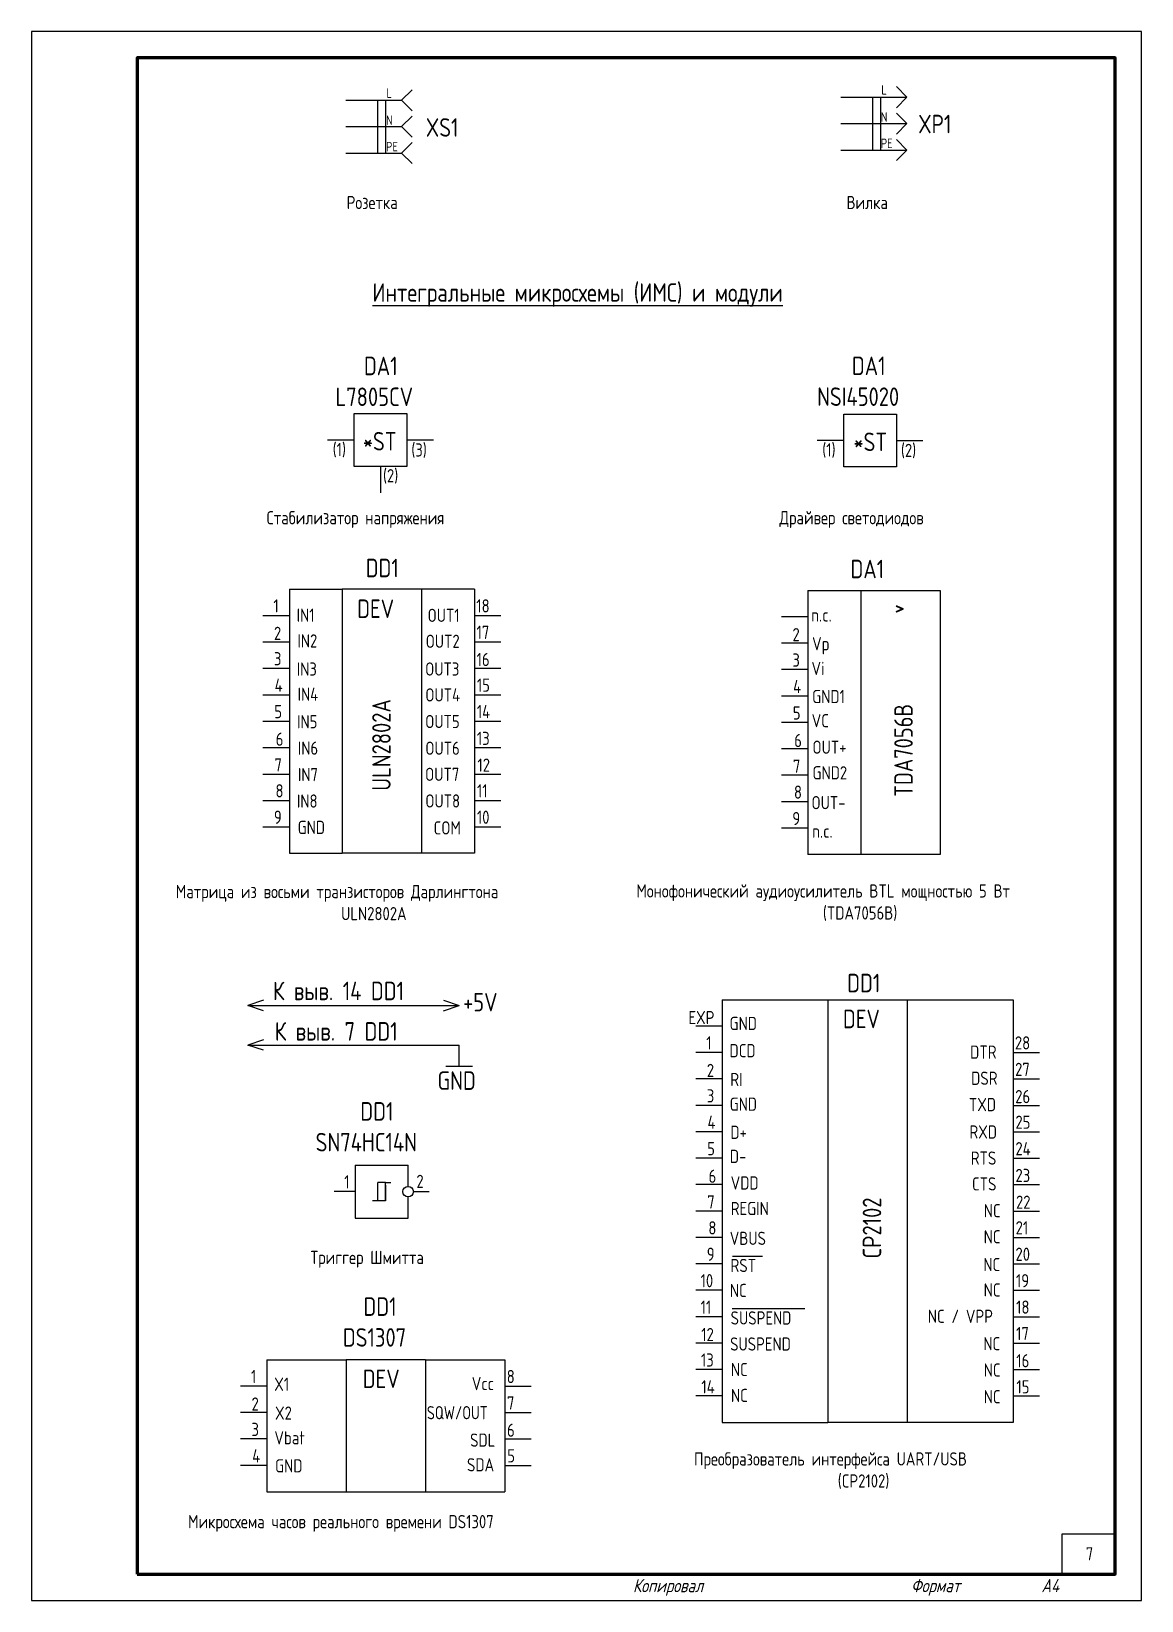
# Model space of a CAD drawing. Header units: millimetres. Extents: x 0 to 3360, y 0 to 297.
# Drawn here: x 1470 to 1680, y 0 to 297 of the extents above; entities that cross this region are included whole.
import ezdxf

# ---------------------------------------------------------------- set-up
doc = ezdxf.new("R2010")
doc.units = ezdxf.units.MM
doc.header["$LTSCALE"] = 0.2
doc.styles.add('ГОСТ 2.304', font='CS_Gost2304.shx')

msp = doc.modelspace()

# ---------------------------------------------------------------- texts
at = {"linetype": 'Continuous', "style": 'ГОСТ 2.304'}
for s, p in [('L', (1537.17, 284.44)), ('L', (1630.77, 285.05)), ('N', (1537.08, 279.31)), ('N', (1630.67, 279.92)), ('PE', (1630.68, 274.93)), ('PE', (1537.08, 274.31))]:
    msp.add_text(s, height=1.8, dxfattribs=at).set_placement(p)
at = {"style": 'ГОСТ 2.304'}
for s, height, p in [('DD1', 3.5, (1533.23, 193.71)), ('DA1', 3.5, (1624.93, 193.52)), ('1', 2.5, (1515.78, 187.04)), ('IN1', 2.5, (1520.18, 185.28)), ('DEV', 3.5, (1531.62, 186)), ('OUT1', 2.5, (1544.94, 185.25)), ('18', 2.5, (1554.15, 187.04)), ('>', 3.5, (1633.29, 186.33)), ('2', 2.5, (1515.88, 181.84)), ('17', 2.5, (1554.19, 182.03)), ('n.c.', 2.5, (1617.53, 185.32)), ('IN2', 2.5, (1520.32, 180.41)), ('OUT2', 2.5, (1544.58, 180.34)), ('2', 2.5, (1613.96, 181.59)), ('Vp', 2.5, (1617.67, 179.88)), ('3', 2.5, (1515.88, 177.03)), ('16', 2.5, (1554.21, 176.89)), ('3', 2.5, (1613.95, 176.78)), ('IN3', 2.5, (1520.2, 175.08)), ('OUT3', 2.5, (1544.48, 175.09)), ('Vi', 2.5, (1617.55, 175.2)), ('4', 2.5, (1516.01, 172.03)), ('IN4', 2.5, (1520.35, 170.32)), ('OUT4', 2.5, (1544.51, 170.19)), ('15', 2.5, (1554.26, 172.04)), ('4', 2.5, (1614.08, 171.78)), ('GND1', 2.5, (1617.69, 169.88)), ('5', 2.5, (1515.95, 167.03)), ('14', 2.5, (1554.26, 167.03)), ('IN5', 2.5, (1520.25, 165.11)), ('OUT5', 2.5, (1544.49, 165.15)), ('5', 2.5, (1614.03, 166.77)), ('VC', 2.5, (1617.59, 165.31)), ('6', 2.5, (1516.22, 161.81)), ('13', 2.5, (1554.26, 161.96)), ('6', 2.5, (1614.29, 161.56)), ('IN6', 2.5, (1520.4, 160.12)), ('OUT6', 2.5, (1544.51, 160.1)), ('OUT+', 2.5, (1617.74, 160.29)), ('7', 2.5, (1515.97, 156.94)), ('IN7', 2.5, (1520.41, 155.11)), ('OUT7', 2.5, (1544.47, 155.16)), ('12', 2.5, (1554.37, 156.9)), ('7', 2.5, (1614.04, 156.69)), ('GND2', 2.5, (1617.75, 155.45)), ('8', 2.5, (1516.17, 152.04)), ('11', 2.5, (1554.29, 152.04)), ('IN8', 2.5, (1520.22, 150.1)), ('OUT8', 2.5, (1544.51, 150.12)), ('8', 2.5, (1614.24, 151.79)), ('OUT-', 2.5, (1617.56, 149.8)), ('9', 2.5, (1515.87, 147.04)), ('10', 2.5, (1554.26, 147.04)), ('9', 2.5, (1613.94, 146.79)), ('GND', 2.5, (1520.36, 145.11)), ('COM', 2.5, (1546.08, 145.02)), ('n.c.', 2.5, (1617.71, 144.41)), ('К выв. 14 DD1', 3.5, (1515.68, 113.66)), ('DD1', 3.5, (1624.31, 115.16)), ('EXP', 2.5, (1594.28, 109.12)), ('GND', 2.5, (1602.06, 108.01)), ('DEV', 3.5, (1623.5, 108.36)), ('К выв. 7 DD1', 3.5, (1516.03, 106.01)), ('1', 2.5, (1597.66, 104.33)), ('DCD', 2.5, (1602.06, 102.86)), ('DTR', 2.5, (1647.58, 102.58)), ('28', 2.5, (1656.03, 104.33)), ('2', 2.5, (1597.76, 99.12)), ('27', 2.5, (1656.07, 99.32)), ('RI', 2.5, (1602.2, 97.41)), ('DSR', 2.5, (1647.76, 97.64)), ('3', 2.5, (1597.76, 94.31)), ('GND', 2.5, (1602.08, 92.73)), ('TXD', 2.5, (1647.33, 92.65)), ('26', 2.5, (1656.09, 94.17)), ('4', 2.5, (1597.89, 89.32)), ('D+', 2.5, (1602.22, 87.41)), ('RXD ', 2.5, (1647.43, 87.47)), ('25', 2.5, (1656.13, 89.32)), ('5', 2.5, (1597.83, 84.31)), ('24', 2.5, (1656.13, 84.31)), ('D-', 2.5, (1602.12, 82.85)), ('RTS', 2.5, (1647.68, 82.53)), ('1', 2.5, (1529.17, 78.03)), ('2', 2.5, (1542.82, 78.12)), ('6', 2.5, (1598.09, 79.1)), ('VDD', 2.5, (1602.27, 77.82)), ('23', 2.5, (1656.14, 79.24)), ('CTS', 2.5, (1647.92, 77.64)), ('7', 2.5, (1597.84, 74.23)), ('REGIN', 2.5, (1602.28, 72.98)), ('NC', 2.5, (1650.15, 72.57)), ('22', 2.5, (1656.24, 74.18)), ('8', 2.5, (1598.05, 69.32)), ('21', 2.5, (1656.17, 69.33)), ('VBUS', 2.5, (1602.09, 67.34)), ('NC', 2.5, (1650.13, 67.63)), ('9', 2.5, (1597.75, 64.33)), ('20', 2.5, (1656.14, 64.33)), ('RST', 2.5, (1602.24, 62.2)), ('NC', 2.5, (1650.07, 62.38)), ('10', 2.5, (1596.58, 59.32)), ('NC', 2.5, (1602.12, 57.47)), ('NC', 2.5, (1650.13, 57.56)), ('19', 2.5, (1656.23, 59.32)), ('11', 2.5, (1596.58, 54.31)), ('18', 2.5, (1656.26, 54.32)), ('SUSPEND', 2.5, (1602.26, 52.27)), ('NC / VPP', 2.5, (1639.57, 52.58)), ('12', 2.5, (1596.71, 49.13)), ('17', 2.5, (1656.26, 49.32)), ('SUSPEND', 2.5, (1602.16, 47.34)), ('NC', 2.5, (1650.07, 47.4)), ('13', 2.5, (1596.65, 44.31)), ('NC', 2.5, (1602.31, 42.51)), ('NC', 2.5, (1650.14, 42.41)), ('16', 2.5, (1656.3, 44.17)), ('1', 2.5, (1511.54, 41.19)), ('X1', 2.5, (1515.93, 39.72)), ('DEV', 3.5, (1532.67, 40.25)), ('Vcc', 2.5, (1553.29, 39.85)), ('8', 2.5, (1559.91, 41.19)), ('14', 2.5, (1596.73, 39.24)), ('15', 2.5, (1656.32, 39.24)), ('7', 2.5, (1559.95, 36.18)), ('NC', 2.5, (1602.32, 37.6)), ('NC', 2.5, (1650.14, 37.36)), ('2', 2.5, (1511.64, 35.98)), ('X2', 2.5, (1516.08, 34.27)), ('3', 2.5, (1511.63, 31.17)), ('6', 2.5, (1559.97, 31.03)), ('Vbat', 2.5, (1515.96, 29.59)), ('SDL', 2.5, (1552.98, 29.15)), ('4', 2.5, (1511.77, 26.18)), ('GND', 2.5, (1516.1, 24.28)), ('SDA', 2.5, (1552.39, 24.48)), ('5', 2.5, (1560.01, 26.18))]:
    msp.add_text(s, height=height, dxfattribs=at).set_placement(p)
for s, p in [('ULN2802A', (1537.96, 153.3)), ('TDA7056B', (1636.72, 152.16)), ('CP2102', (1630.75, 64.77))]:
    msp.add_text(s, height=3.5, rotation=90, dxfattribs=at).set_placement(p)
at = {"style": 'ГОСТ 2.304', "width": 0.95}
msp.add_text('SQW/OUT', height=2.5, dxfattribs=at).set_placement((1544.81, 34.34))
at = {"char_height": 3.5, "attachment_point": 1, "style": 'ГОСТ 2.304'}
for s, width, insert in [('\\pi-0.53567;XS1', 6.0162, (1545.14, 280.59)), ('\\pi-0.57942;XP1', 6.0162, (1638.32, 281.24)), ('\\pi6.5805;DA1\\P\\pi1.1993;L7805CV', 20.5111, (1526.32, 235.45)), ('\\pi6.5805;DA1\\P\\pi0;NSI45020', 20.5111, (1618.62, 235.47)), ('*ST', 6.0162, (1532.7, 221.2)), ('*ST', 6.0162, (1625.5, 221.09)), ('\\pi13.837;DD1\\P\\pi5.3866;SN74HC14N ', 34.4996, (1518.38, 94.37)), ('\\pi13.837;DD1\\P\\pi9.9435;DS1307', 34.4996, (1518.97, 57.42))]:
    msp.add_mtext_dynamic_manual_height_columns(s, width=width, gutter_width=25, heights=[0], dxfattribs=dict(at, insert=insert))
at = {"style": 'ГОСТ 2.304'}
for s, insert, char_height, width, attachment_point in [('\\pi39.625;Розетка ', (1490, 264.63), 2.5, 92.5, 4), ('\\pi41.688;Вилка', (1582.5, 264.63), 2.5, 92.5, 4), ('\\pi44.506;{\\H0.14x;\\LИнтегральные микросхемы (ИМС) и модули}', (1490, 247.13), 25, 185, 4), ('(1)', (1526.99, 219.14), 2.5, 2.6515, 1), ('(3)', (1541.87, 219.05), 2.5, 2.6515, 1), ('(1)', (1619.6, 219.06), 2.5, 2.6515, 1), ('(2)', (1634.48, 218.97), 2.5, 2.6515, 1), ('(2)', (1536.51, 214.18), 2.5, 2.6515, 1), ('\\pi24.498;Стабилизатор напряжения', (1490, 204.63), 2.5, 92.5, 4), ('\\pi28.992;Драйвер светодиодов', (1582.5, 204.63), 2.5, 92.5, 4), ('\\pi7.3125;Матрица из восьми транзисторов Дарлингтона\\P\\pi38.594;ULN2802A', (1490, 132.13), 2.5, 92.5, 4), ('\\pi1.9299;Монофонический аудиоусилитель BTL мощностью 5 Вт \\P\\pi37.216;(TDA7056B)', (1582.5, 132.13), 2.5, 92.5, 4), ('+5V', (1551.66, 115.03), 3.5, 2.6515, 1), ('GND', (1546.81, 100.19), 3.5, 2.6515, 1), ('\\pi32.812;Триггер Шмитта', (1490, 64.63), 2.5, 92.5, 4), ('\\pi12.844;Преобразователь интерфейса UART/USB\\P\\pi40.028;(CP2102)', (1582.5, 24.63), 2.5, 92.5, 4), ('\\pi9.625;Микросхема часов реального времени DS1307', (1490, 14.63), 2.5, 92.5, 4), ('\\pi4.4375;7', (1665, 8.88), 2.5, 10, 4), ('{\\Q15;Копировал}', (1583.79, 2.52), 2.5, 41.2143, 4), ('{\\Q15;Формат            А4}', (1636.39, 2.52), 2.5, 38.6068, 4)]:
    msp.add_mtext(s, dxfattribs=dict(at, insert=insert, char_height=char_height, width=width, attachment_point=attachment_point))

# ---------------------------------------------------------------- linework, layer by layer
at = {"linetype": 'Continuous', "lineweight": 60}
msp.add_line((1490, 292.02), (1490, 172.02), dxfattribs=at)
for p, q in [((1540, 283.99), (1542, 285.99)), ((1635.62, 284.57), (1633.62, 286.57)), ((1529.49, 283.99), (1540, 283.99)), ((1535.49, 283.99), (1535.49, 273.99)), ((1537, 283.99), (1537, 273.99)), ((1542, 281.99), (1540, 283.99)), ((1623.12, 284.57), (1635.62, 284.57)), ((1629.12, 284.57), (1629.12, 274.57)), ((1630.62, 284.57), (1630.62, 274.57)), ((1633.62, 282.57), (1635.62, 284.57)), ((1540, 278.99), (1542, 280.99)), ((1623.12, 279.57), (1635.62, 279.57)), ((1635.62, 279.57), (1633.62, 281.57)), ((1633.62, 277.57), (1635.62, 279.57)), ((1529.49, 278.99), (1540, 278.99)), ((1542, 276.99), (1540, 278.99)), ((1635.62, 274.57), (1633.62, 276.57)), ((1529.49, 273.99), (1540, 273.99)), ((1540, 273.99), (1542, 275.99)), ((1542, 271.99), (1540, 273.99)), ((1623.12, 274.57), (1635.62, 274.57)), ((1633.62, 272.57), (1635.62, 274.57)), ((1531.04, 224.68), (1541.04, 224.68)), ((1531.04, 214.68), (1531.04, 224.68)), ((1541.04, 224.68), (1541.04, 214.68)), ((1623.65, 224.6), (1633.65, 224.6)), ((1623.65, 214.6), (1623.65, 224.6)), ((1633.65, 224.6), (1633.65, 214.6)), ((1531.04, 219.68), (1526.04, 219.68)), ((1546.04, 219.68), (1541.04, 219.68)), ((1623.65, 219.6), (1618.65, 219.6)), ((1633.65, 219.6), (1638.65, 219.6)), ((1541.04, 214.68), (1531.04, 214.68)), ((1536.04, 214.68), (1536.04, 209.68)), ((1633.65, 214.6), (1623.65, 214.6)), ((1518.8, 191.47), (1518.8, 141.47)), ((1518.8, 191.47), (1528.8, 191.47)), ((1543.8, 191.47), (1528.8, 191.47)), ((1528.8, 191.47), (1528.8, 141.47)), ((1543.8, 191.47), (1543.8, 141.47)), ((1553.8, 191.47), (1543.8, 191.47)), ((1553.8, 191.47), (1553.8, 141.47)), ((1616.87, 191.22), (1616.87, 141.22)), ((1616.87, 191.22), (1641.87, 191.22)), ((1626.87, 191.22), (1626.87, 141.22)), ((1626.87, 191.22), (1626.87, 141.22)), ((1641.87, 191.22), (1641.87, 141.22)), ((1513.8, 186.47), (1518.8, 186.47)), ((1553.8, 186.47), (1558.8, 186.47)), ((1616.87, 186.22), (1611.87, 186.22)), ((1513.8, 181.47), (1518.8, 181.47)), ((1553.8, 181.47), (1558.8, 181.47)), ((1616.87, 181.22), (1611.87, 181.22)), ((1513.8, 176.47), (1518.8, 176.47)), ((1553.8, 176.47), (1558.8, 176.47)), ((1616.87, 176.22), (1611.87, 176.22)), ((1513.8, 171.47), (1518.8, 171.47)), ((1553.8, 171.47), (1558.8, 171.47)), ((1616.87, 171.22), (1611.87, 171.22)), ((1513.8, 166.47), (1518.8, 166.47)), ((1553.8, 166.47), (1558.8, 166.47)), ((1616.87, 166.22), (1611.87, 166.22)), ((1513.8, 161.47), (1518.8, 161.47)), ((1553.8, 161.47), (1558.8, 161.47)), ((1616.87, 161.22), (1611.87, 161.22)), ((1513.8, 156.47), (1518.8, 156.47)), ((1553.8, 156.47), (1558.8, 156.47)), ((1616.87, 156.22), (1611.87, 156.22)), ((1513.8, 151.47), (1518.8, 151.47)), ((1553.8, 151.47), (1558.8, 151.47)), ((1616.87, 151.22), (1611.87, 151.22)), ((1513.8, 146.47), (1518.8, 146.47)), ((1553.8, 146.47), (1558.8, 146.47)), ((1616.87, 146.22), (1611.87, 146.22)), ((1518.8, 141.47), (1528.8, 141.47)), ((1543.8, 141.47), (1528.8, 141.47)), ((1553.8, 141.47), (1543.8, 141.47)), ((1641.87, 141.22), (1616.87, 141.22)), ((1513.92, 113.66), (1510.92, 112.66)), ((1547.92, 113.66), (1550.92, 112.66)), ((1600.68, 113.76), (1600.68, 33.76)), ((1600.68, 113.76), (1655.68, 113.76)), ((1620.68, 113.76), (1620.68, 33.76)), ((1635.68, 113.76), (1635.68, 33.76)), ((1655.68, 113.76), (1655.68, 33.76)), ((1510.92, 112.66), (1550.92, 112.66)), ((1513.92, 111.66), (1510.92, 112.66)), ((1547.92, 111.66), (1550.92, 112.66)), ((1600.68, 108.76), (1595.68, 108.76)), ((1513.92, 106.18), (1510.92, 105.18)), ((1510.92, 105.18), (1550.92, 105.18)), ((1513.92, 104.18), (1510.92, 105.18)), ((1550.92, 101.18), (1550.92, 105.18)), ((1548.42, 101.18), (1553.42, 101.18)), ((1600.68, 103.76), (1595.68, 103.76)), ((1655.68, 103.76), (1660.68, 103.76)), ((1600.68, 98.76), (1595.68, 98.76)), ((1655.68, 98.76), (1660.68, 98.76)), ((1600.68, 93.76), (1595.68, 93.76)), ((1655.68, 93.76), (1660.68, 93.76)), ((1600.68, 88.76), (1595.68, 88.76)), ((1655.68, 88.76), (1660.68, 88.76)), ((1600.68, 83.76), (1595.68, 83.76)), ((1655.68, 83.76), (1660.68, 83.76)), ((1531.25, 82.43), (1541.25, 82.43)), ((1531.25, 82.43), (1531.25, 77.43)), ((1541.25, 78.43), (1541.25, 82.43)), ((1531.25, 77.43), (1527.25, 77.43)), ((1531.25, 77.43), (1531.25, 72.43)), ((1535.5, 75.68), (1535.5, 79.18)), ((1537, 79.18), (1535.5, 79.18)), ((1537, 75.68), (1537, 79.18)), ((1537, 79.18), (1538, 79.18)), ((1537, 78.68), (1537, 75.68)), ((1542.25, 77.43), (1545.25, 77.43)), ((1600.68, 78.76), (1595.68, 78.76)), ((1655.68, 78.76), (1660.68, 78.76)), ((1535.5, 75.68), (1534.5, 75.68)), ((1537, 75.68), (1535.5, 75.68)), ((1541.25, 72.43), (1541.25, 76.43)), ((1531.25, 72.43), (1541.25, 72.43)), ((1600.68, 73.76), (1595.68, 73.76)), ((1655.68, 73.76), (1660.68, 73.76)), ((1600.68, 68.76), (1595.68, 68.76)), ((1655.68, 68.76), (1660.68, 68.76)), ((1600.68, 63.76), (1595.68, 63.76)), ((1602.61, 65.19), (1608.32, 65.19)), ((1655.68, 63.76), (1660.68, 63.76)), ((1600.68, 58.76), (1595.68, 58.76)), ((1655.68, 58.76), (1660.68, 58.76)), ((1600.68, 53.76), (1595.68, 53.76)), ((1602.58, 55.3), (1616.32, 55.3)), ((1655.68, 53.76), (1660.68, 53.76)), ((1600.68, 48.76), (1595.68, 48.76)), ((1655.68, 48.76), (1660.68, 48.76)), ((1514.55, 45.62), (1514.55, 20.62)), ((1514.55, 45.62), (1529.55, 45.62)), ((1544.55, 45.62), (1529.55, 45.62)), ((1529.55, 45.62), (1529.55, 20.62)), ((1544.55, 45.62), (1544.55, 20.62)), ((1544.55, 45.62), (1559.55, 45.62)), ((1559.55, 45.62), (1559.55, 20.62)), ((1600.68, 43.76), (1595.68, 43.76)), ((1655.68, 43.76), (1660.68, 43.76)), ((1514.55, 40.62), (1509.55, 40.62)), ((1559.55, 40.62), (1564.55, 40.62)), ((1600.68, 38.76), (1595.68, 38.76)), ((1655.68, 38.76), (1660.68, 38.76)), ((1514.55, 35.62), (1509.55, 35.62)), ((1559.55, 35.62), (1564.55, 35.62)), ((1600.68, 33.76), (1620.68, 33.76)), ((1635.68, 33.76), (1620.68, 33.76)), ((1655.68, 33.76), (1635.68, 33.76)), ((1514.55, 30.62), (1509.55, 30.62)), ((1559.55, 30.62), (1564.55, 30.62)), ((1514.55, 25.62), (1509.55, 25.62)), ((1559.55, 25.62), (1564.55, 25.62)), ((1514.55, 20.62), (1559.55, 20.62))]:
    msp.add_line(p, q)
at = {"linetype": 'Continuous', "lineweight": 25}
msp.add_lwpolyline([(1470, 0.02), (1680, 0.02), (1680, 297.02), (1470, 297.02), (1470, 0.02)], dxfattribs=at)
at = {"linetype": 'Continuous', "lineweight": 60}
msp.add_lwpolyline([(1490, 5.02), (1675, 5.02), (1675, 292.02), (1490, 292.02), (1490, 5.02)], dxfattribs=at)
msp.add_lwpolyline([(1665, 12.63), (1675, 12.63), (1675, 5.13), (1665, 5.13)], close=True)
at = {"linetype": 'Continuous', "lineweight": 50, "ltscale": 0.5, "flags": 128}
msp.add_lwpolyline([(1490, 5.02), (1675, 5.02)], dxfattribs=at)
msp.add_circle((1541.25, 77.43), 1)

msp.set_redraw_order([(e.dxf.handle, doc.entitydb.next_handle()) for e in msp.query("TEXT MTEXT ATTDEF DIMENSION ARC_DIMENSION")])  # texts and dimensions are drawn at this point

doc.saveas('drawing.dxf')
